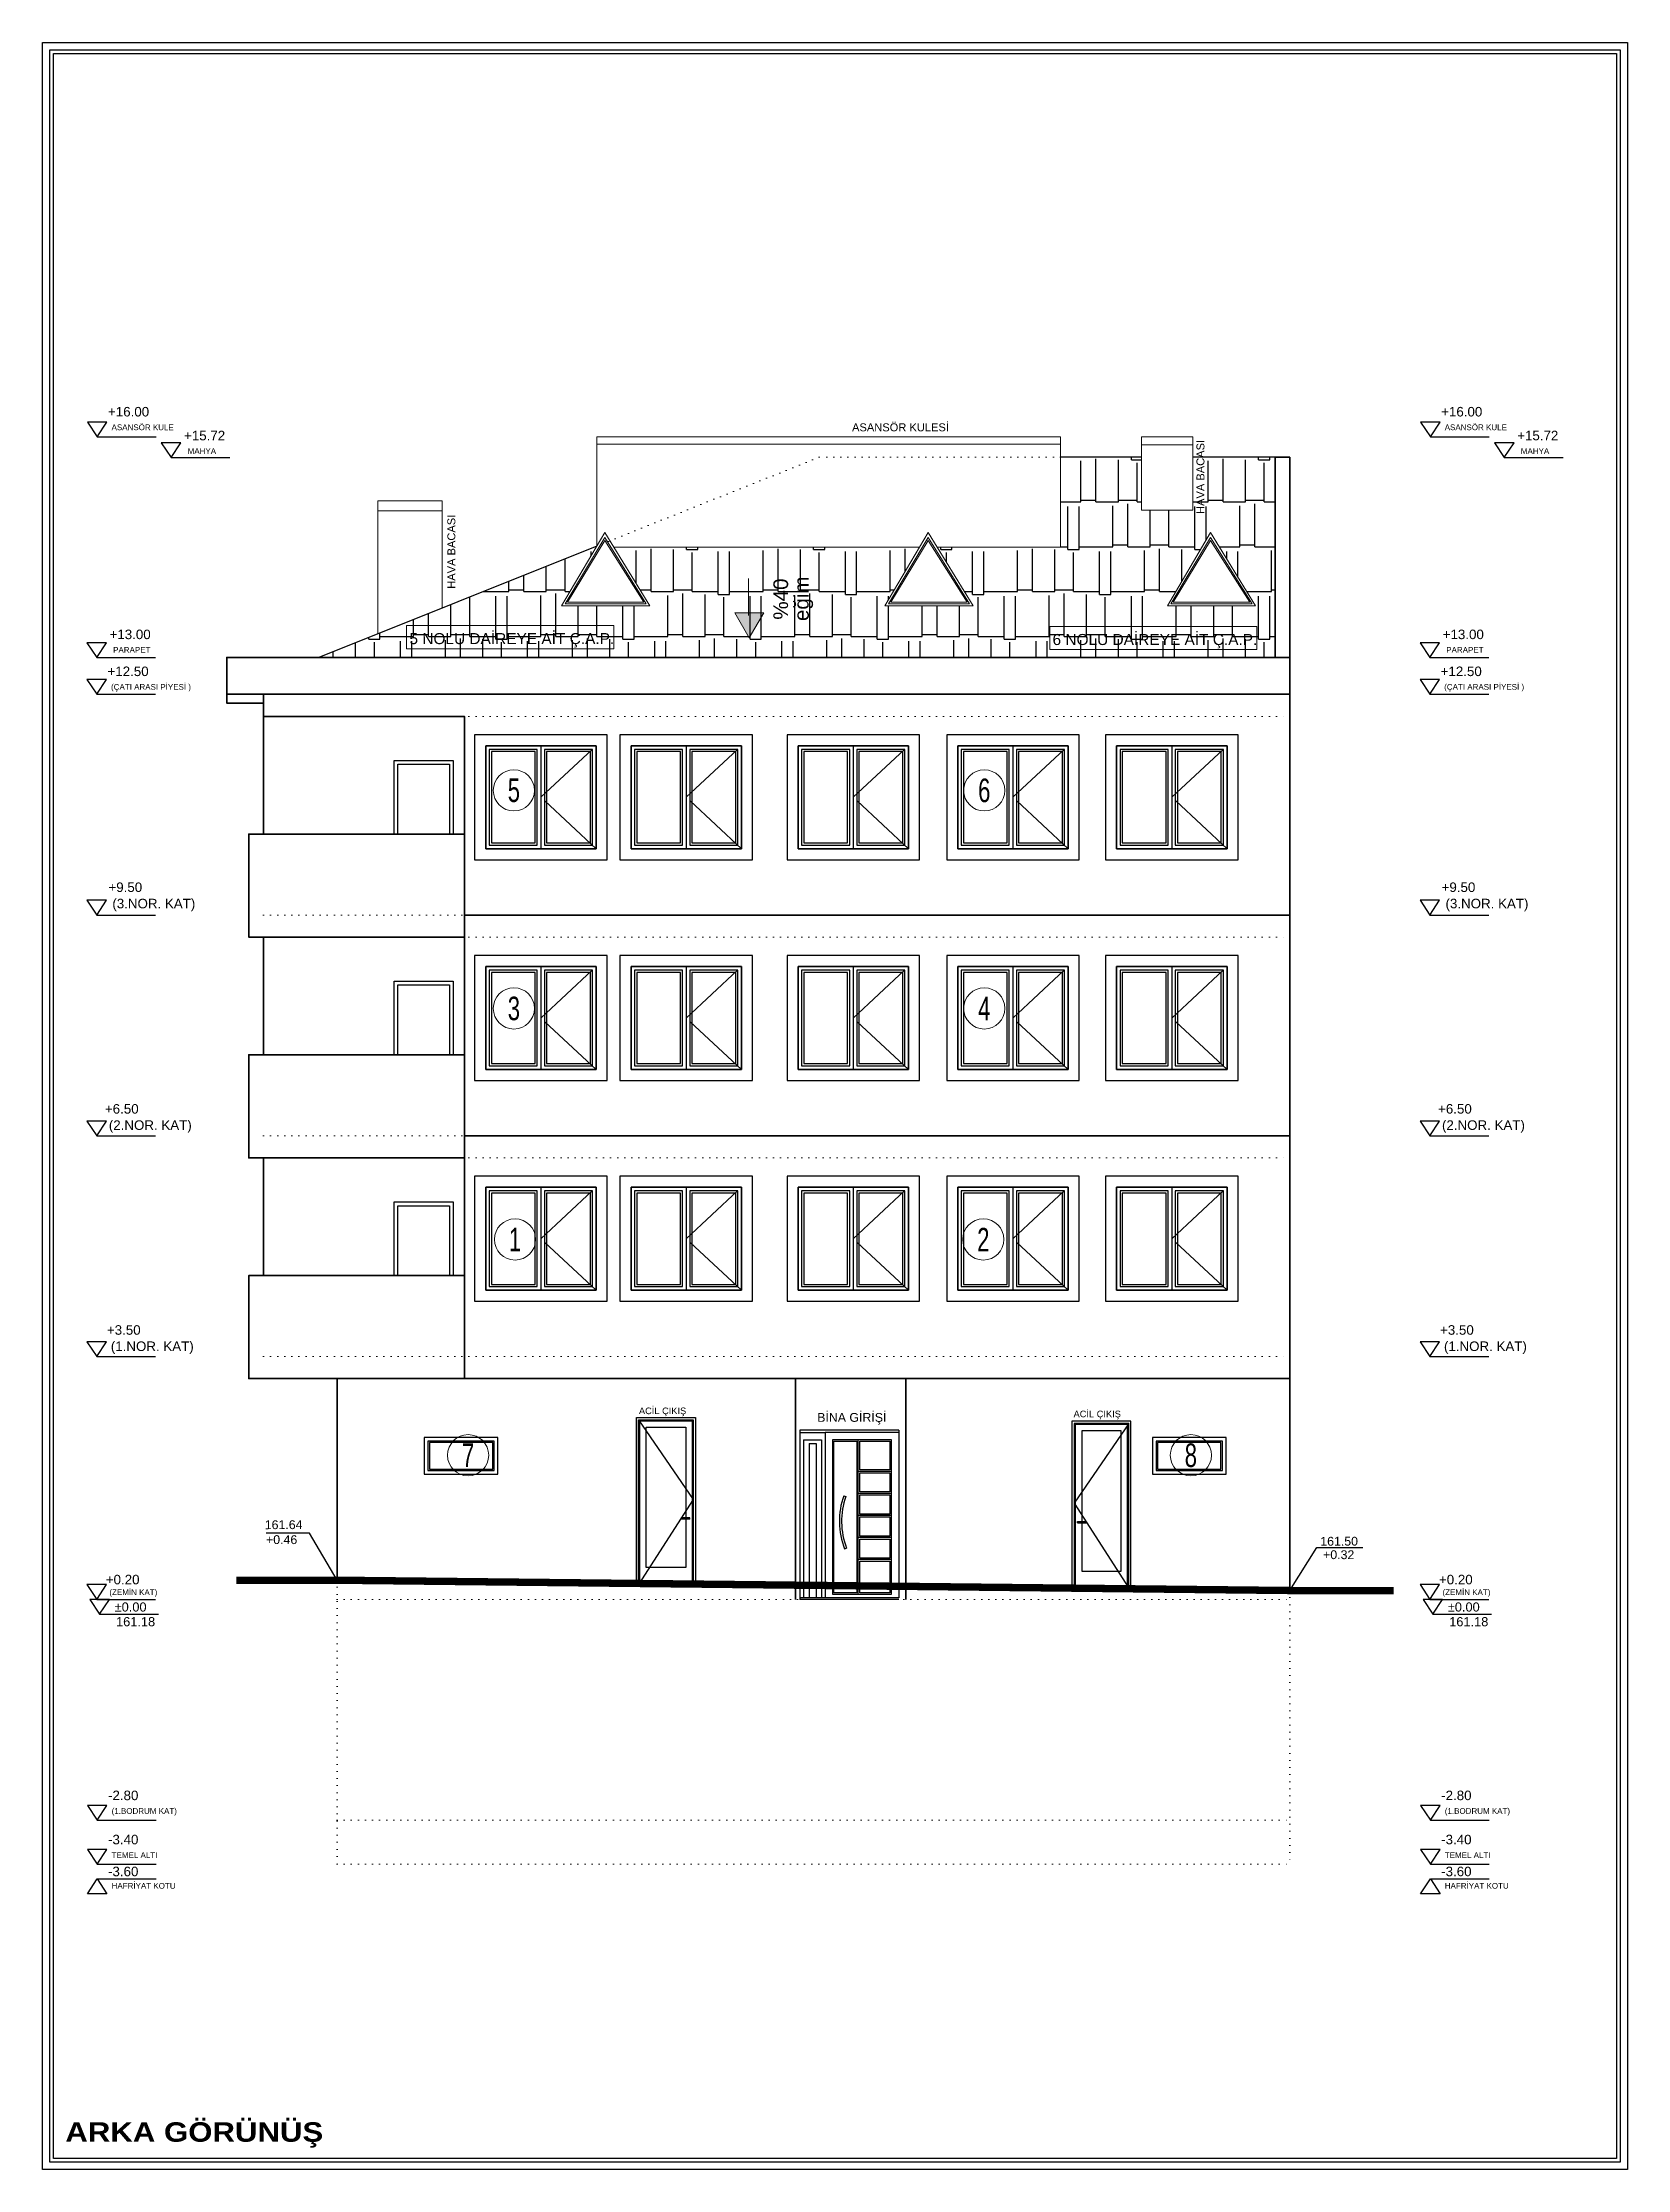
# Model space of a CAD drawing. Extents: x 386248 to 427517, y 4539405 to 4542296.
# Drawn here: x 412078 to 414232, y 4539405 to 4542296 of the extents above; entities that cross this region are included whole.
import ezdxf
from ezdxf.enums import TextEntityAlignment as Align

# ---------------------------------------------------------------- set-up
doc = ezdxf.new("R2010")
doc.units = 0
for name, pattern in [('DOT2', [3.175, 0, -3.175]), ('DUZ', [0]), ('HIDDEN', [9.525, 6.35, -3.175])]:
    doc.linetypes.add(name, pattern=pattern)
for name, color, linetype, lineweight in [('color8', 8, 'Continuous', 15), ('DUVAR', 4, 'Continuous', 35), ('GÖRÜNÜŞ', 9, 'Continuous', 30), ('GÖRÜNÜŞLER', 43, 'Continuous', 30), ('ince', 203, 'DUZ', 20), ('kapı', 233, 'Continuous', 25), ('KOTLAR', 63, 'Continuous', 30), ('KP', 1, 'Continuous', 30), ('MERDIVEN', 161, 'Continuous', 15), ('MIMARI', 2, 'Continuous', 20), ('SOKAK_ADI', 3, 'Continuous', 0), ('tarama2', 8, 'Continuous', 25), ('TEFRİŞ', 103, 'Continuous', 18), ('YAZI', 7, 'Continuous', 25), ('YAZILAR', 1, 'Continuous', 30), ('ÇATI', 42, 'Continuous', 30)]:
    doc.layers.add(name, color=color, linetype=linetype, lineweight=lineweight)
for name, color, linetype in [('DIM', 7, 'Continuous'), ('DVAR', 24, 'Continuous'), ('kapi-yazi', 140, 'Continuous'), ('pencere', 7, 'Continuous')]:
    doc.layers.add(name, color=color, linetype=linetype)
doc.styles.add('RomanSTA', font='')
doc.styles.get("Standard").update_dxf_attribs({"font": 'arial.ttf'})
doc.styles.add('UNIV', font='', dxfattribs={"width": 0.7})
doc.styles.get('RomanSTA').set_extended_font_data('Arial')
doc.styles.get('UNIV').set_extended_font_data('Comic Sans MS')

msp = doc.modelspace()

# ---------------------------------------------------------------- texts
at = {"layer": 'GÖRÜNÜŞ', "lineweight": 20}
for s, rotation, p in [('ASANSÖR KULESİ', 359.999996, (413178.34, 4541767.362)), ('HAVA BACASI', 89.999996, (413657.128, 4541655.037)), ('HAVA BACASI', 89.999996, (412639.258, 4541553.411))]:
    msp.add_text(s, height=10.8, rotation=rotation, dxfattribs=at).set_placement(p)
at = {"layer": 'kapi-yazi'}
for p in [(412920.869, 4540436.172), (413511.455, 4540431.964)]:
    msp.add_text('ACİL ÇIKIŞ', height=9, rotation=0.000003, dxfattribs=at).set_placement(p, align=Align.MIDDLE_CENTER)
at = {"layer": 'KOTLAR', "color": 1, "linetype": 'Continuous'}
for s, rotation, p in [('161.64', 0.166766, (412380.369, 4540275.372)), ('+0.46', 359.833234, (412382.062, 4540255.239)), ('161.50', 0.166766, (413814.555, 4540252.901)), ('+0.32', 359.833234, (413818.369, 4540234.758))]:
    msp.add_text(s, height=12, rotation=rotation, dxfattribs=at).set_placement(p)
at = {"layer": 'MIMARI'}
for s, p in [('5 NOLU DAİREYE AİT Ç.A.P.', (412716.051, 4541478.154)), ('6 NOLU DAİREYE AİT Ç.A.P.', (413589.909, 4541476.918))]:
    msp.add_text(s, height=15, dxfattribs=at).set_placement(p, align=Align.CENTER)
at = {"layer": 'YAZI', "color": 0}
msp.add_text('BİNA GİRİŞİ', height=12, dxfattribs=at).set_placement((413178.024, 4540421.264), align=Align.CENTER)
at = {"layer": 'YAZILAR', "color": 0, "insert": (412109.351, 4539469.362), "char_height": 26.47628, "width": 2523.05289, "attachment_point": 1, "style": 'RomanSTA'}
msp.add_mtext('{\\fArial Black|b0|i0|c162|p34;ARKA GÖRÜNÜŞ}', dxfattribs=at)

# ---------------------------------------------------------------- blocks, each defined once
blk = doc.blocks.new('Door-Sight 04')
for p, q in [((20, 220), (100, 220)), ((20, -7), (20, 220)), ((22.9, 217.1), (97.1, 217.1)), ((22.9, -7), (22.9, 217.1)), ((24.4, 215.6), (95.6, 215.6)), ((24.4, -7), (24.4, 215.6)), ((33.2, 206.8), (86.8, 206.8)), ((33.2, 16.5), (33.2, 206.8)), ((86.8, 206.8), (86.8, 84)), ((95.6, 215.6), (95.6, -7)), ((97.1, 217.1), (97.1, -7)), ((100, 220), (100, -7)), ((92.3, 84), (80.8, 84)), ((80.8, 82), (80.8, 84)), ((92.3, 82), (80.8, 82)), ((86.8, 82), (86.8, 16.5)), ((92.3, 82), (92.3, 84)), ((86.8, 16.5), (33.2, 16.5)), ((100, -7), (20, -7))]:
    blk.add_line(p, q)
at = {"color": 8}
for p, q in [((22.9, 217.1), (97.1, 108.5)), ((97.1, 108.5), (22.9, -7))]:
    blk.add_line(p, q, dxfattribs=at)
blk = doc.blocks.new('8012SSSS')
at = {"layer": 'KP'}
for p, q in [((473388.2, 4440185.9), (473254, 4440185.9)), ((473254, 4440185.9), (473254, 4439955.9)), ((473254, 4440182.9), (473288.2, 4440182.9)), ((473259, 4440172.9), (473259, 4439957.9)), ((473259, 4440172.9), (473283.2, 4440172.9)), ((473266.4, 4440167.9), (473266.4, 4439957.9)), ((473266.4, 4440167.9), (473275.8, 4440167.9)), ((473275.8, 4440167.9), (473275.8, 4439957.9)), ((473283.2, 4440172.9), (473283.2, 4439957.9)), ((473388.2, 4440182.9), (473288.2, 4440182.9)), ((473288.2, 4440182.9), (473288.2, 4439957.9)), ((473333.2, 4439962.9), (473333.2, 4440172.9)), ((473388.2, 4440185.9), (473388.2, 4439957.9)), ((473378.2, 4440129.9), (473333.2, 4440129.9)), ((473313.4, 4440096.8), (473316.3, 4440095.8)), ((473378.2, 4440099.9), (473333.2, 4440099.9)), ((473378.2, 4440069.9), (473333.2, 4440069.9)), ((473314.5, 4440024.5), (473317.3, 4440025.6)), ((473378.2, 4440039.9), (473333.2, 4440039.9)), ((473378.2, 4440009.9), (473333.2, 4440009.9)), ((473388.2, 4439957.9), (473254, 4439957.9)), ((473388.2, 4439955.9), (473254, 4439955.9))]:
    blk.add_line(p, q, dxfattribs=at)
for points in [[(473378.2, 4440172.9), (473298.2, 4440172.9), (473298.2, 4439962.9), (473378.2, 4439962.9)], [(473300.2, 4440170.9), (473331.2, 4440170.9), (473331.2, 4439964.9), (473300.2, 4439964.9)], [(473335.2, 4440170.9), (473376.2, 4440170.9), (473376.2, 4440131.9), (473335.2, 4440131.9)], [(473335.2, 4440127.9), (473376.2, 4440127.9), (473376.2, 4440101.9), (473335.2, 4440101.9)], [(473335.2, 4440097.9), (473376.2, 4440097.9), (473376.2, 4440071.9), (473335.2, 4440071.9)], [(473335.2, 4440067.9), (473376.2, 4440067.9), (473376.2, 4440041.9), (473335.2, 4440041.9)], [(473335.2, 4440037.9), (473376.2, 4440037.9), (473376.2, 4440011.9), (473335.2, 4440011.9)], [(473335.2, 4440007.9), (473376.2, 4440007.9), (473376.2, 4439964.9), (473335.2, 4439964.9)]]:
    blk.add_lwpolyline(points, close=True, dxfattribs=at)
for radius in [103.6, 100.6]:
    blk.add_arc((473411.1, 4440062), radius, 160.4058, 201.2324, dxfattribs=at)
blk = doc.blocks.new('G$C086A00F8')
blk.add_line((18.9, 80.4), (18.9, 30.3))
blk.add_lwpolyline([(39.4, 34.1), (19.7, 0), (0, 34)], close=True)
for points in [[(19.7, 0), (39.4, 34.1), (0, 34)], [(39.4, 34.1), (0, 34), (19.7, 0), (39.4, 34.1)], [(0, 34), (19.7, 0), (39.4, 34.1), (0, 34)]]:
    blk.add_solid(points)
for s, p in [('%40', (72.5, 24.7)), ('eğim', (100.6, 22.8))]:
    blk.add_text(s, height=20, rotation=90).set_placement(p)
blk = doc.blocks.new('AKS-NO')
blk.add_circle((0, 0), 35)
at = {"color": 7, "style": 'UNIV', "width": 0.7}
blk.add_attdef('AKS-NO', text='', height=40, dxfattribs=at).set_placement((0, 0), align=Align.MIDDLE)
blk = doc.blocks.new('KOT KE')
at = {"layer": 'GÖRÜNÜŞLER'}
for p, q in [((447067, 4403103.2), (447080.3, 4403083.2)), ((447093.6, 4403103.2), (447067, 4403103.2)), ((447080.3, 4403083.2), (447093.6, 4403103.2)), ((447080.3, 4403083.2), (447160.3, 4403083.2))]:
    blk.add_line(p, q, dxfattribs=at)
blk = doc.blocks.new('KOKKK')
at = {"layer": 'GÖRÜNÜŞLER'}
for p in [(-48634.8, 135792.5), (-48534.4, 135764.2), (-48635.5, 135492.5), (-48635.5, 135442.5), (-48635.5, 135142.5), (-48635.5, 134842.5), (-48635.5, 134542.5), (-48635.5, 134212.5), (-48631.5, 134192.5), (-48634.8, 133912.5), (-48634.8, 133852.5)]:
    blk.add_blockref('KOT KE', p, dxfattribs=at)
at = {"layer": 'GÖRÜNÜŞLER', "xscale": -1, "rotation": 180}
blk.add_blockref('KOT KE', (-48634.8, 8939998.9), dxfattribs=at)
at = {"layer": 'KOTLAR', "color": 1, "linetype": 'Continuous'}
for s, height, p in [('+16.00', 12.96, (398460.2, 4538903.2)), ('ASANSÖR KULE', 7.776, (398465, 4538884.6)), ('+15.72', 12.96, (398563.5, 4538870.8)), ('MAHYA', 7.78, (398568.4, 4538852.3)), ('+13.00', 12.96, (398462.3, 4538600.6)), ('PARAPET', 7.78, (398467.1, 4538582.1)), ('+12.50', 12.96, (398459.5, 4538550.4)), ('(ÇATI ARASI PİYESİ )', 7.776, (398464.3, 4538531.8)), ('+9.50', 12.96, (398460.8, 4538257)), ('(3.NOR. KAT)', 12.96, (398466.1, 4538234.8)), ('+6.50', 12.96, (398456, 4537955.8)), ('(2.NOR. KAT)', 12.96, (398461.3, 4537933.7)), ('+3.50', 12.96, (398458.7, 4537655.3)), ('(1.NOR. KAT)', 12.96, (398464, 4537633.2)), ('+0.20', 12.96, (398457.2, 4537316.1)), ('(ZEMİN KAT)', 7.776, (398462, 4537301.5)), ('-2.80', 12.96, (398460.2, 4537022.8)), ('(1.BODRUM KAT)', 7.776, (398465.1, 4537004.2)), ('-3.40', 12.96, (398460.2, 4536962.8)), ('TEMEL ALTI', 7.78, (398465.1, 4536944.2)), ('-3.60', 12.96, (398460.2, 4536919.4)), ('HAFRİYAT KOTU', 7.776, (398465.1, 4536902.5))]:
    blk.add_text(s, height=height, rotation=360, dxfattribs=at).set_placement(p)
at = {"layer": 'YAZI', "color": 20, "linetype": 'Continuous'}
for s, p in [('%%p0.00', (398469.2, 4537279.1)), ('161.18', (398471.1, 4537259.1))]:
    blk.add_text(s, height=12.44, dxfattribs=at).set_placement(p)

# ---------------------------------------------------------------- hatches: boundary and pattern name
at = {"layer": 'tarama2'}
h = msp.add_hatch(dxfattribs=at)
h.set_pattern_fill('AR-RSHKE', color=16, scale=0.2, angle=360)
h.set_pattern_definition([(360, (10856.12, -31.57), (129.54, 60.96), [30.48, -25.4, 35.56, -15.24, 45.72, -20.32]), (360, (10886.6, -29.03), (129.54, 60.96), [25.4, -96.52, 20.32, -30.48]), (360, (10947.56, -35.38), (129.54, 60.96), [15.24, -157.48]), (90, (10856.12, -31.568), (-43.18, 60.96), [58.42, -185.42]), (90, (10886.6, -31.568), (-43.18, 60.96), [57.15, -186.69]), (90, (10912, -31.568), (-43.18, 60.96), [53.34, -190.5]), (90, (10947.56, -35.378), (-43.18, 60.96), [58.42, -185.42]), (90, (10962.8, -35.378), (-43.18, 60.96), [58.42, -185.42]), (90, (11008.52, -31.568), (-43.18, 60.96), [55.88, -187.96])])
h.paths.add_polyline_path([(413461.526, 4541732.014), (413461.526, 4541610.014), (413293.948, 4541610.014), (413342.933, 4541530.014), (413222.933, 4541530.014), (413270.024, 4541610.014), (412854.618, 4541610.014), (412903.604, 4541530.014), (412783.604, 4541530.014), (412831.326, 4541611.087), (412621.526, 4541527.167), (412534.068, 4541492.184), (412453.644, 4541460.014), (413753.139, 4541460.014), (413753.139, 4541732.014), (413641.526, 4541732.014), (413641.526, 4541660.014), (413571.526, 4541660.014), (413571.526, 4541732.014)])
h.paths.add_polyline_path([(413606.74, 4541530.014), (413665.557, 4541629.934), (413726.74, 4541530.014)], flags=16)
h.paths.add_polyline_path([(413611.594, 4541533.014), (413665.557, 4541623.226), (413721.886, 4541533.014)], flags=0)
h.paths.add_polyline_path([(413614.83, 4541535.014), (413665.557, 4541618.754), (413718.65, 4541535.014)], flags=0)

# ---------------------------------------------------------------- linework, layer by layer
at = {"layer": 'color8'}
for p, q in [((412842.42, 4541629.934), (412783.604, 4541530.014)), ((412842.42, 4541623.226), (412788.458, 4541533.014)), ((412842.42, 4541629.934), (412903.604, 4541530.014)), ((412842.42, 4541623.226), (412898.75, 4541533.014)), ((413281.75, 4541629.934), (413222.933, 4541530.014)), ((413281.75, 4541623.226), (413227.788, 4541533.014)), ((413281.75, 4541629.934), (413342.933, 4541530.014)), ((413281.75, 4541623.226), (413338.079, 4541533.014)), ((413665.557, 4541629.934), (413606.74, 4541530.014)), ((413665.557, 4541623.226), (413611.594, 4541533.014)), ((413665.557, 4541629.934), (413726.74, 4541530.014)), ((413665.557, 4541623.226), (413721.886, 4541533.014)), ((412842.42, 4541618.754), (412791.694, 4541535.014)), ((412842.42, 4541618.754), (412895.514, 4541535.014)), ((413281.75, 4541618.754), (413231.024, 4541535.014)), ((413281.75, 4541618.754), (413334.843, 4541535.014)), ((413665.557, 4541618.754), (413614.83, 4541535.014)), ((413665.557, 4541618.754), (413718.65, 4541535.014)), ((412895.514, 4541535.014), (412791.694, 4541535.014)), ((413334.843, 4541535.014), (413231.024, 4541535.014)), ((413718.65, 4541535.014), (413614.83, 4541535.014)), ((412903.604, 4541530.014), (412783.604, 4541530.014)), ((412898.75, 4541533.014), (412788.458, 4541533.014)), ((413342.933, 4541530.014), (413222.933, 4541530.014)), ((413338.079, 4541533.014), (413227.788, 4541533.014)), ((413726.74, 4541530.014), (413606.74, 4541530.014)), ((413721.886, 4541533.014), (413611.594, 4541533.014))]:
    msp.add_line(p, q, dxfattribs=at)
at = {"layer": 'DUVAR'}
for p, q in [((413773.139, 4541732.014), (413753.139, 4541732.014)), ((413753.139, 4541732.014), (413753.139, 4541460.014)), ((413773.139, 4541410.014), (413773.139, 4541732.014)), ((412378.644, 4541410.014), (413773.139, 4541410.014)), ((412378.644, 4541410.014), (412378.644, 4541220.014)), ((413773.139, 4541410.014), (413773.139, 4541110.014)), ((412651.526, 4541110.014), (413773.139, 4541110.014)), ((413773.139, 4541110.014), (413773.139, 4540810.014)), ((412378.644, 4541080.014), (412378.644, 4540920.014)), ((412651.526, 4540810.014), (413773.139, 4540810.014)), ((413773.139, 4540810.014), (413773.139, 4540510.014)), ((412378.644, 4540780.014), (412378.644, 4540620.014)), ((413773.139, 4540510.014), (413773.139, 4540192.014)), ((412378.644, 4540480.014), (413773.139, 4540480.014)), ((412478.644, 4540480.014), (412478.644, 4540206.014)), ((413101.526, 4540180.014), (413101.526, 4540480.014)), ((413251.526, 4540180.014), (413251.526, 4540480.014))]:
    msp.add_line(p, q, dxfattribs=at)
for points in [[(413773.139, 4541410.014), (413773.139, 4541460.014), (412328.644, 4541460.014), (412328.644, 4541410.014)], [(412378.644, 4541410.014), (412328.644, 4541410.014), (412328.644, 4541398.014), (412378.644, 4541398.014)], [(412378.644, 4541380.014), (412651.526, 4541380.014), (412651.526, 4541220.014)], [(412651.526, 4541080.014), (412651.526, 4541220.014), (412358.644, 4541220.014), (412358.644, 4541080.014), (412378.644, 4541080.014)], [(412378.644, 4541080.014), (412651.526, 4541080.014), (412651.526, 4540920.014)], [(412651.526, 4540780.014), (412651.526, 4540920.014), (412358.644, 4540920.014), (412358.644, 4540780.014), (412378.644, 4540780.014)], [(412378.644, 4540780.014), (412651.526, 4540780.014), (412651.526, 4540620.014)], [(412651.526, 4540480.014), (412651.526, 4540620.014), (412358.644, 4540620.014), (412358.644, 4540480.014), (412378.644, 4540480.014)]]:
    msp.add_lwpolyline(points, dxfattribs=at)
at = {"layer": 'DVAR'}
for points in [[(412845.505, 4541355.014), (412665.52, 4541355.014), (412665.52, 4541185.014), (412845.505, 4541185.014)], [(412830.505, 4541340.014), (412680.52, 4541340.014), (412680.52, 4541200.014), (412830.505, 4541200.014)], [(413043.005, 4541355.014), (412863.02, 4541355.014), (412863.02, 4541185.014), (413043.005, 4541185.014)], [(413028.005, 4541340.014), (412878.02, 4541340.014), (412878.02, 4541200.014), (413028.005, 4541200.014)], [(413270.005, 4541355.014), (413090.02, 4541355.014), (413090.02, 4541185.014), (413270.005, 4541185.014)], [(413255.005, 4541340.014), (413105.02, 4541340.014), (413105.02, 4541200.014), (413255.005, 4541200.014)], [(413486.896, 4541355.014), (413306.911, 4541355.014), (413306.911, 4541185.014), (413486.896, 4541185.014)], [(413471.896, 4541340.014), (413321.911, 4541340.014), (413321.911, 4541200.014), (413471.896, 4541200.014)], [(413702.805, 4541355.014), (413522.82, 4541355.014), (413522.82, 4541185.014), (413702.805, 4541185.014)], [(413687.805, 4541340.014), (413537.82, 4541340.014), (413537.82, 4541200.014), (413687.805, 4541200.014)], [(412845.505, 4541055.014), (412665.52, 4541055.014), (412665.52, 4540885.014), (412845.505, 4540885.014)], [(413043.005, 4541055.014), (412863.02, 4541055.014), (412863.02, 4540885.014), (413043.005, 4540885.014)], [(413270.005, 4541055.014), (413090.02, 4541055.014), (413090.02, 4540885.014), (413270.005, 4540885.014)], [(413486.896, 4541055.014), (413306.911, 4541055.014), (413306.911, 4540885.014), (413486.896, 4540885.014)], [(413702.805, 4541055.014), (413522.82, 4541055.014), (413522.82, 4540885.014), (413702.805, 4540885.014)], [(412830.505, 4541040.014), (412680.52, 4541040.014), (412680.52, 4540900.014), (412830.505, 4540900.014)], [(413028.005, 4541040.014), (412878.02, 4541040.014), (412878.02, 4540900.014), (413028.005, 4540900.014)], [(413255.005, 4541040.014), (413105.02, 4541040.014), (413105.02, 4540900.014), (413255.005, 4540900.014)], [(413471.896, 4541040.014), (413321.911, 4541040.014), (413321.911, 4540900.014), (413471.896, 4540900.014)], [(413687.805, 4541040.014), (413537.82, 4541040.014), (413537.82, 4540900.014), (413687.805, 4540900.014)], [(412845.505, 4540755.014), (412665.52, 4540755.014), (412665.52, 4540585.014), (412845.505, 4540585.014)], [(413043.005, 4540755.014), (412863.02, 4540755.014), (412863.02, 4540585.014), (413043.005, 4540585.014)], [(413270.005, 4540755.014), (413090.02, 4540755.014), (413090.02, 4540585.014), (413270.005, 4540585.014)], [(413486.896, 4540755.014), (413306.911, 4540755.014), (413306.911, 4540585.014), (413486.896, 4540585.014)], [(413702.805, 4540755.014), (413522.82, 4540755.014), (413522.82, 4540585.014), (413702.805, 4540585.014)], [(412830.505, 4540740.014), (412680.52, 4540740.014), (412680.52, 4540600.014), (412830.505, 4540600.014)], [(413028.005, 4540740.014), (412878.02, 4540740.014), (412878.02, 4540600.014), (413028.005, 4540600.014)], [(413255.005, 4540740.014), (413105.02, 4540740.014), (413105.02, 4540600.014), (413255.005, 4540600.014)], [(413471.896, 4540740.014), (413321.911, 4540740.014), (413321.911, 4540600.014), (413471.896, 4540600.014)], [(413687.805, 4540740.014), (413537.82, 4540740.014), (413537.82, 4540600.014), (413687.805, 4540600.014)]]:
    msp.add_lwpolyline(points, close=True, dxfattribs=at)
at = {"layer": 'ince'}
for p, q in [((412831.526, 4541760.014), (413461.526, 4541760.014)), ((412831.526, 4541760.014), (412831.526, 4541611.167)), ((412831.526, 4541750.014), (413461.526, 4541750.014)), ((413461.526, 4541610.014), (413461.526, 4541760.014)), ((413270.024, 4541610.014), (412854.618, 4541610.014)), ((413461.526, 4541610.014), (413293.948, 4541610.014))]:
    msp.add_line(p, q, dxfattribs=at)
at = {"layer": 'ince', "linetype": 'DOT2', "ltscale": 3}
for p, q in [((412378.644, 4541410.014), (413773.139, 4541410.014)), ((412378.644, 4541410.014), (413773.139, 4541410.014)), ((412378.644, 4541410.014), (413773.139, 4541410.014)), ((412378.644, 4541380.014), (413773.139, 4541380.014)), ((412378.644, 4541110.014), (413773.139, 4541110.014)), ((412378.644, 4541080.014), (413773.139, 4541080.014)), ((412378.644, 4540810.014), (413773.139, 4540810.014)), ((412378.644, 4540780.014), (413773.139, 4540780.014)), ((412378.644, 4540510.014), (413773.139, 4540510.014)), ((412478.644, 4540206.014), (412478.644, 4539820.014)), ((412478.644, 4540180.014), (413773.139, 4540180.014)), ((413773.139, 4540192.014), (413773.139, 4539820.014)), ((412478.644, 4539880.014), (413773.139, 4539880.014)), ((412478.644, 4539820.014), (413773.139, 4539820.014))]:
    msp.add_line(p, q, dxfattribs=at)
at = {"layer": 'ince'}
for points in [[(413571.526, 4541760.014), (413641.526, 4541760.014), (413641.526, 4541660.014), (413571.526, 4541660.014)], [(413571.526, 4541760.014), (413641.526, 4541760.014), (413641.526, 4541749.171), (413571.526, 4541749.171)], [(412534.068, 4541673.079), (412621.526, 4541673.079), (412621.526, 4541659.4), (412534.068, 4541659.4)]]:
    msp.add_lwpolyline(points, close=True, dxfattribs=at)
at = {"layer": 'ince', "color": 251, "linetype": 'DOT2', "ltscale": 3}
msp.add_lwpolyline([(413461.526, 4541732.014), (413133.644, 4541732.014), (412831.526, 4541611.426)], dxfattribs=at)
at = {"layer": 'ince'}
msp.add_lwpolyline([(412534.068, 4541492.184), (412534.068, 4541673.079), (412621.526, 4541673.079), (412621.526, 4541527.167)], dxfattribs=at)
at = {"layer": 'kapı'}
for points in [[(412556.346, 4541220.014), (412556.346, 4541320.014), (412636.346, 4541320.014), (412636.346, 4541220.014)], [(412561.346, 4541220.014), (412561.346, 4541315.014), (412631.346, 4541315.014), (412631.346, 4541220.014)], [(412556.346, 4540920.014), (412556.346, 4541020.014), (412636.346, 4541020.014), (412636.346, 4540920.014)], [(412561.346, 4540920.014), (412561.346, 4541015.014), (412631.346, 4541015.014), (412631.346, 4540920.014)], [(412556.346, 4540620.014), (412556.346, 4540720.014), (412636.346, 4540720.014), (412636.346, 4540620.014)], [(412561.346, 4540620.014), (412561.346, 4540715.014), (412631.346, 4540715.014), (412631.346, 4540620.014)]]:
    msp.add_lwpolyline(points, dxfattribs=at)
for points in [[(412697.087, 4540400.014), (412597.087, 4540400.014), (412597.087, 4540350.014), (412697.087, 4540350.014)], [(412692.087, 4540395.014), (412602.087, 4540395.014), (412602.087, 4540355.014), (412692.087, 4540355.014)], [(412690.087, 4540393.014), (412604.087, 4540393.014), (412604.087, 4540357.014), (412690.087, 4540357.014)], [(413686.467, 4540400.014), (413586.467, 4540400.014), (413586.467, 4540350.014), (413686.467, 4540350.014)], [(413681.467, 4540395.014), (413591.467, 4540395.014), (413591.467, 4540355.014), (413681.467, 4540355.014)], [(413679.467, 4540393.014), (413593.467, 4540393.014), (413593.467, 4540357.014), (413679.467, 4540357.014)]]:
    msp.add_lwpolyline(points, close=True, dxfattribs=at)
at = {"layer": 'MIMARI'}
for points in [[(412573.03, 4541503.366), (412854.534, 4541503.366), (412854.534, 4541471.867), (412573.03, 4541471.867)], [(413446.888, 4541502.13), (413728.392, 4541502.13), (413728.392, 4541470.631), (413446.888, 4541470.631)]]:
    msp.add_lwpolyline(points, close=True, dxfattribs=at)
at = {"layer": 'pencere', "color": 7}
for p, q in [((412680.505, 4541340.014), (412680.52, 4541340.014)), ((412680.505, 4541200.014), (412680.505, 4541340.014)), ((412680.52, 4541340.014), (412680.52, 4541200.014)), ((412680.52, 4541340.014), (412755.446, 4541340.014)), ((412685.348, 4541335.014), (412685.351, 4541335.014)), ((412685.348, 4541335.014), (412685.348, 4541205.014)), ((412685.351, 4541335.014), (412685.351, 4541205.014)), ((412750.617, 4541335.014), (412685.351, 4541335.014)), ((412688.248, 4541332.014), (412688.253, 4541332.014)), ((412688.248, 4541332.014), (412688.248, 4541208.014)), ((412688.253, 4541332.014), (412688.253, 4541208.014)), ((412747.723, 4541332.014), (412688.253, 4541332.014)), ((412747.723, 4541208.014), (412747.723, 4541332.014)), ((412750.617, 4541205.014), (412750.617, 4541335.014)), ((412755.446, 4541340.014), (412755.446, 4541200.014)), ((412755.446, 4541340.014), (412830.505, 4541340.014)), ((412760.274, 4541335.014), (412760.277, 4541335.014)), ((412760.274, 4541335.014), (412760.274, 4541205.014)), ((412760.277, 4541335.014), (412760.277, 4541205.014)), ((412825.692, 4541335.014), (412760.277, 4541335.014)), ((412763.174, 4541332.014), (412763.178, 4541332.014)), ((412763.174, 4541332.014), (412763.174, 4541208.014)), ((412763.178, 4541332.014), (412763.178, 4541208.014)), ((412822.797, 4541332.014), (412763.178, 4541332.014)), ((412822.797, 4541208.014), (412822.797, 4541332.014)), ((412825.692, 4541205.014), (412825.692, 4541335.014)), ((412830.505, 4541340.014), (412830.505, 4541200.014)), ((412878.005, 4541340.014), (412878.02, 4541340.014)), ((412878.005, 4541200.014), (412878.005, 4541340.014)), ((412878.02, 4541340.014), (412878.02, 4541200.014)), ((412878.02, 4541340.014), (412952.946, 4541340.014)), ((412882.848, 4541335.014), (412882.851, 4541335.014)), ((412882.848, 4541335.014), (412882.848, 4541205.014)), ((412882.851, 4541335.014), (412882.851, 4541205.014)), ((412948.117, 4541335.014), (412882.851, 4541335.014)), ((412885.748, 4541332.014), (412885.753, 4541332.014)), ((412885.748, 4541332.014), (412885.748, 4541208.014)), ((412885.753, 4541332.014), (412885.753, 4541208.014)), ((412945.223, 4541332.014), (412885.753, 4541332.014)), ((412945.223, 4541208.014), (412945.223, 4541332.014)), ((412948.117, 4541205.014), (412948.117, 4541335.014)), ((412952.946, 4541340.014), (412952.946, 4541200.014)), ((412952.946, 4541340.014), (413028.005, 4541340.014)), ((412957.774, 4541335.014), (412957.777, 4541335.014)), ((412957.774, 4541335.014), (412957.774, 4541205.014)), ((412957.777, 4541335.014), (412957.777, 4541205.014)), ((413023.192, 4541335.014), (412957.777, 4541335.014)), ((412960.674, 4541332.014), (412960.678, 4541332.014)), ((412960.674, 4541332.014), (412960.674, 4541208.014)), ((412960.678, 4541332.014), (412960.678, 4541208.014)), ((413020.297, 4541332.014), (412960.678, 4541332.014)), ((413020.297, 4541208.014), (413020.297, 4541332.014)), ((413023.192, 4541205.014), (413023.192, 4541335.014)), ((413028.005, 4541340.014), (413028.005, 4541200.014)), ((413105.005, 4541340.014), (413105.02, 4541340.014)), ((413105.005, 4541200.014), (413105.005, 4541340.014)), ((413105.02, 4541340.014), (413105.02, 4541200.014)), ((413105.02, 4541340.014), (413179.946, 4541340.014)), ((413109.848, 4541335.014), (413109.851, 4541335.014)), ((413109.848, 4541335.014), (413109.848, 4541205.014)), ((413109.851, 4541335.014), (413109.851, 4541205.014)), ((413175.117, 4541335.014), (413109.851, 4541335.014)), ((413112.748, 4541332.014), (413112.753, 4541332.014)), ((413112.748, 4541332.014), (413112.748, 4541208.014)), ((413112.753, 4541332.014), (413112.753, 4541208.014)), ((413172.223, 4541332.014), (413112.753, 4541332.014)), ((413172.223, 4541208.014), (413172.223, 4541332.014)), ((413175.117, 4541205.014), (413175.117, 4541335.014)), ((413179.946, 4541340.014), (413179.946, 4541200.014)), ((413179.946, 4541340.014), (413255.005, 4541340.014)), ((413184.774, 4541335.014), (413184.777, 4541335.014)), ((413184.774, 4541335.014), (413184.774, 4541205.014)), ((413184.777, 4541335.014), (413184.777, 4541205.014)), ((413250.192, 4541335.014), (413184.777, 4541335.014)), ((413187.674, 4541332.014), (413187.678, 4541332.014)), ((413187.674, 4541332.014), (413187.674, 4541208.014)), ((413187.678, 4541332.014), (413187.678, 4541208.014)), ((413247.297, 4541332.014), (413187.678, 4541332.014)), ((413247.297, 4541208.014), (413247.297, 4541332.014)), ((413250.192, 4541205.014), (413250.192, 4541335.014)), ((413255.005, 4541340.014), (413255.005, 4541200.014)), ((413321.896, 4541340.014), (413321.911, 4541340.014)), ((413321.896, 4541200.014), (413321.896, 4541340.014)), ((413321.911, 4541340.014), (413321.911, 4541200.014)), ((413321.911, 4541340.014), (413396.837, 4541340.014)), ((413326.739, 4541335.014), (413326.742, 4541335.014)), ((413326.739, 4541335.014), (413326.739, 4541205.014)), ((413326.742, 4541335.014), (413326.742, 4541205.014)), ((413392.008, 4541335.014), (413326.742, 4541335.014)), ((413329.639, 4541332.014), (413329.644, 4541332.014)), ((413329.639, 4541332.014), (413329.639, 4541208.014)), ((413329.644, 4541332.014), (413329.644, 4541208.014)), ((413389.114, 4541332.014), (413329.644, 4541332.014)), ((413389.114, 4541208.014), (413389.114, 4541332.014)), ((413392.008, 4541205.014), (413392.008, 4541335.014)), ((413396.837, 4541340.014), (413396.837, 4541200.014)), ((413396.837, 4541340.014), (413471.896, 4541340.014)), ((413401.665, 4541335.014), (413401.668, 4541335.014)), ((413401.665, 4541335.014), (413401.665, 4541205.014)), ((413401.668, 4541335.014), (413401.668, 4541205.014)), ((413467.083, 4541335.014), (413401.668, 4541335.014)), ((413404.565, 4541332.014), (413404.569, 4541332.014)), ((413404.565, 4541332.014), (413404.565, 4541208.014)), ((413404.569, 4541332.014), (413404.569, 4541208.014)), ((413464.188, 4541332.014), (413404.569, 4541332.014)), ((413464.188, 4541208.014), (413464.188, 4541332.014)), ((413467.083, 4541205.014), (413467.083, 4541335.014)), ((413471.896, 4541340.014), (413471.896, 4541200.014)), ((413537.805, 4541340.014), (413537.82, 4541340.014)), ((413537.805, 4541200.014), (413537.805, 4541340.014)), ((413537.82, 4541340.014), (413537.82, 4541200.014)), ((413537.82, 4541340.014), (413612.746, 4541340.014)), ((413542.648, 4541335.014), (413542.651, 4541335.014)), ((413542.648, 4541335.014), (413542.648, 4541205.014)), ((413542.651, 4541335.014), (413542.651, 4541205.014)), ((413607.917, 4541335.014), (413542.651, 4541335.014)), ((413545.548, 4541332.014), (413545.553, 4541332.014)), ((413545.548, 4541332.014), (413545.548, 4541208.014)), ((413545.553, 4541332.014), (413545.553, 4541208.014)), ((413605.023, 4541332.014), (413545.553, 4541332.014)), ((413605.023, 4541208.014), (413605.023, 4541332.014)), ((413607.917, 4541205.014), (413607.917, 4541335.014)), ((413612.746, 4541340.014), (413612.746, 4541200.014)), ((413612.746, 4541340.014), (413687.805, 4541340.014)), ((413617.574, 4541335.014), (413617.577, 4541335.014)), ((413617.574, 4541335.014), (413617.574, 4541205.014)), ((413617.577, 4541335.014), (413617.577, 4541205.014)), ((413682.992, 4541335.014), (413617.577, 4541335.014)), ((413620.474, 4541332.014), (413620.478, 4541332.014)), ((413620.474, 4541332.014), (413620.474, 4541208.014)), ((413620.478, 4541332.014), (413620.478, 4541208.014)), ((413680.098, 4541332.014), (413620.478, 4541332.014)), ((413680.098, 4541208.014), (413680.098, 4541332.014)), ((413682.992, 4541205.014), (413682.992, 4541335.014)), ((413687.805, 4541340.014), (413687.805, 4541200.014)), ((412680.52, 4541200.014), (412680.505, 4541200.014)), ((412755.446, 4541200.014), (412680.52, 4541200.014)), ((412685.351, 4541205.014), (412685.348, 4541205.014)), ((412685.351, 4541205.014), (412750.617, 4541205.014)), ((412688.253, 4541208.014), (412688.248, 4541208.014)), ((412688.253, 4541208.014), (412747.723, 4541208.014)), ((412830.505, 4541200.014), (412755.446, 4541200.014)), ((412760.277, 4541205.014), (412760.274, 4541205.014)), ((412760.277, 4541205.014), (412825.692, 4541205.014)), ((412763.178, 4541208.014), (412763.174, 4541208.014)), ((412763.178, 4541208.014), (412822.797, 4541208.014)), ((412878.02, 4541200.014), (412878.005, 4541200.014)), ((412952.946, 4541200.014), (412878.02, 4541200.014)), ((412882.851, 4541205.014), (412882.848, 4541205.014)), ((412882.851, 4541205.014), (412948.117, 4541205.014)), ((412885.753, 4541208.014), (412885.748, 4541208.014)), ((412885.753, 4541208.014), (412945.223, 4541208.014)), ((413028.005, 4541200.014), (412952.946, 4541200.014)), ((412957.777, 4541205.014), (412957.774, 4541205.014)), ((412957.777, 4541205.014), (413023.192, 4541205.014)), ((412960.678, 4541208.014), (412960.674, 4541208.014)), ((412960.678, 4541208.014), (413020.297, 4541208.014)), ((413105.02, 4541200.014), (413105.005, 4541200.014)), ((413179.946, 4541200.014), (413105.02, 4541200.014)), ((413109.851, 4541205.014), (413109.848, 4541205.014)), ((413109.851, 4541205.014), (413175.117, 4541205.014)), ((413112.753, 4541208.014), (413112.748, 4541208.014)), ((413112.753, 4541208.014), (413172.223, 4541208.014)), ((413255.005, 4541200.014), (413179.946, 4541200.014)), ((413184.777, 4541205.014), (413184.774, 4541205.014)), ((413184.777, 4541205.014), (413250.192, 4541205.014)), ((413187.678, 4541208.014), (413187.674, 4541208.014)), ((413187.678, 4541208.014), (413247.297, 4541208.014)), ((413321.911, 4541200.014), (413321.896, 4541200.014)), ((413396.837, 4541200.014), (413321.911, 4541200.014)), ((413326.742, 4541205.014), (413326.739, 4541205.014)), ((413326.742, 4541205.014), (413392.008, 4541205.014)), ((413329.644, 4541208.014), (413329.639, 4541208.014)), ((413329.644, 4541208.014), (413389.114, 4541208.014)), ((413471.896, 4541200.014), (413396.837, 4541200.014)), ((413401.668, 4541205.014), (413401.665, 4541205.014)), ((413401.668, 4541205.014), (413467.083, 4541205.014)), ((413404.569, 4541208.014), (413404.565, 4541208.014)), ((413404.569, 4541208.014), (413464.188, 4541208.014)), ((413537.82, 4541200.014), (413537.805, 4541200.014)), ((413612.746, 4541200.014), (413537.82, 4541200.014)), ((413542.651, 4541205.014), (413542.648, 4541205.014)), ((413542.651, 4541205.014), (413607.917, 4541205.014)), ((413545.553, 4541208.014), (413545.548, 4541208.014)), ((413545.553, 4541208.014), (413605.023, 4541208.014)), ((413687.805, 4541200.014), (413612.746, 4541200.014)), ((413617.577, 4541205.014), (413617.574, 4541205.014)), ((413617.577, 4541205.014), (413682.992, 4541205.014)), ((413620.478, 4541208.014), (413620.474, 4541208.014)), ((413620.478, 4541208.014), (413680.098, 4541208.014)), ((412680.505, 4541040.014), (412680.52, 4541040.014)), ((412680.505, 4540900.014), (412680.505, 4541040.014)), ((412680.52, 4541040.014), (412680.52, 4540900.014)), ((412680.52, 4541040.014), (412755.446, 4541040.014)), ((412685.348, 4541035.014), (412685.351, 4541035.014)), ((412685.348, 4541035.014), (412685.348, 4540905.014)), ((412685.351, 4541035.014), (412685.351, 4540905.014)), ((412750.617, 4541035.014), (412685.351, 4541035.014)), ((412688.248, 4541032.014), (412688.253, 4541032.014)), ((412688.248, 4541032.014), (412688.248, 4540908.014)), ((412688.253, 4541032.014), (412688.253, 4540908.014)), ((412747.723, 4541032.014), (412688.253, 4541032.014)), ((412747.723, 4540908.014), (412747.723, 4541032.014)), ((412750.617, 4540905.014), (412750.617, 4541035.014)), ((412755.446, 4541040.014), (412755.446, 4540900.014)), ((412755.446, 4541040.014), (412830.505, 4541040.014)), ((412760.274, 4541035.014), (412760.277, 4541035.014)), ((412760.274, 4541035.014), (412760.274, 4540905.014)), ((412760.277, 4541035.014), (412760.277, 4540905.014)), ((412825.692, 4541035.014), (412760.277, 4541035.014)), ((412763.174, 4541032.014), (412763.178, 4541032.014)), ((412763.174, 4541032.014), (412763.174, 4540908.014)), ((412763.178, 4541032.014), (412763.178, 4540908.014)), ((412822.797, 4541032.014), (412763.178, 4541032.014)), ((412822.797, 4540908.014), (412822.797, 4541032.014)), ((412825.692, 4540905.014), (412825.692, 4541035.014)), ((412830.505, 4541040.014), (412830.505, 4540900.014)), ((412878.005, 4541040.014), (412878.02, 4541040.014)), ((412878.005, 4540900.014), (412878.005, 4541040.014)), ((412878.02, 4541040.014), (412878.02, 4540900.014)), ((412878.02, 4541040.014), (412952.946, 4541040.014)), ((412882.848, 4541035.014), (412882.851, 4541035.014)), ((412882.848, 4541035.014), (412882.848, 4540905.014)), ((412882.851, 4541035.014), (412882.851, 4540905.014)), ((412948.117, 4541035.014), (412882.851, 4541035.014)), ((412885.748, 4541032.014), (412885.753, 4541032.014)), ((412885.748, 4541032.014), (412885.748, 4540908.014)), ((412885.753, 4541032.014), (412885.753, 4540908.014)), ((412945.223, 4541032.014), (412885.753, 4541032.014)), ((412945.223, 4540908.014), (412945.223, 4541032.014)), ((412948.117, 4540905.014), (412948.117, 4541035.014)), ((412952.946, 4541040.014), (412952.946, 4540900.014)), ((412952.946, 4541040.014), (413028.005, 4541040.014)), ((412957.774, 4541035.014), (412957.777, 4541035.014)), ((412957.774, 4541035.014), (412957.774, 4540905.014)), ((412957.777, 4541035.014), (412957.777, 4540905.014)), ((413023.192, 4541035.014), (412957.777, 4541035.014)), ((412960.674, 4541032.014), (412960.678, 4541032.014)), ((412960.674, 4541032.014), (412960.674, 4540908.014)), ((412960.678, 4541032.014), (412960.678, 4540908.014)), ((413020.297, 4541032.014), (412960.678, 4541032.014)), ((413020.297, 4540908.014), (413020.297, 4541032.014)), ((413023.192, 4540905.014), (413023.192, 4541035.014)), ((413028.005, 4541040.014), (413028.005, 4540900.014)), ((413105.005, 4541040.014), (413105.02, 4541040.014)), ((413105.005, 4540900.014), (413105.005, 4541040.014)), ((413105.02, 4541040.014), (413105.02, 4540900.014)), ((413105.02, 4541040.014), (413179.946, 4541040.014)), ((413109.848, 4541035.014), (413109.851, 4541035.014)), ((413109.848, 4541035.014), (413109.848, 4540905.014)), ((413109.851, 4541035.014), (413109.851, 4540905.014)), ((413175.117, 4541035.014), (413109.851, 4541035.014)), ((413112.748, 4541032.014), (413112.753, 4541032.014)), ((413112.748, 4541032.014), (413112.748, 4540908.014)), ((413112.753, 4541032.014), (413112.753, 4540908.014)), ((413172.223, 4541032.014), (413112.753, 4541032.014)), ((413172.223, 4540908.014), (413172.223, 4541032.014)), ((413175.117, 4540905.014), (413175.117, 4541035.014)), ((413179.946, 4541040.014), (413179.946, 4540900.014)), ((413179.946, 4541040.014), (413255.005, 4541040.014)), ((413184.774, 4541035.014), (413184.777, 4541035.014)), ((413184.774, 4541035.014), (413184.774, 4540905.014)), ((413184.777, 4541035.014), (413184.777, 4540905.014)), ((413250.192, 4541035.014), (413184.777, 4541035.014)), ((413187.674, 4541032.014), (413187.678, 4541032.014)), ((413187.674, 4541032.014), (413187.674, 4540908.014)), ((413187.678, 4541032.014), (413187.678, 4540908.014)), ((413247.297, 4541032.014), (413187.678, 4541032.014)), ((413247.297, 4540908.014), (413247.297, 4541032.014)), ((413250.192, 4540905.014), (413250.192, 4541035.014)), ((413255.005, 4541040.014), (413255.005, 4540900.014)), ((413321.896, 4541040.014), (413321.911, 4541040.014)), ((413321.896, 4540900.014), (413321.896, 4541040.014)), ((413321.911, 4541040.014), (413321.911, 4540900.014)), ((413321.911, 4541040.014), (413396.837, 4541040.014)), ((413326.739, 4541035.014), (413326.742, 4541035.014)), ((413326.739, 4541035.014), (413326.739, 4540905.014)), ((413326.742, 4541035.014), (413326.742, 4540905.014)), ((413392.008, 4541035.014), (413326.742, 4541035.014)), ((413329.639, 4541032.014), (413329.644, 4541032.014)), ((413329.639, 4541032.014), (413329.639, 4540908.014)), ((413329.644, 4541032.014), (413329.644, 4540908.014)), ((413389.114, 4541032.014), (413329.644, 4541032.014)), ((413389.114, 4540908.014), (413389.114, 4541032.014)), ((413392.008, 4540905.014), (413392.008, 4541035.014)), ((413396.837, 4541040.014), (413396.837, 4540900.014)), ((413396.837, 4541040.014), (413471.896, 4541040.014)), ((413401.665, 4541035.014), (413401.668, 4541035.014)), ((413401.665, 4541035.014), (413401.665, 4540905.014)), ((413401.668, 4541035.014), (413401.668, 4540905.014)), ((413467.083, 4541035.014), (413401.668, 4541035.014)), ((413404.565, 4541032.014), (413404.569, 4541032.014)), ((413404.565, 4541032.014), (413404.565, 4540908.014)), ((413404.569, 4541032.014), (413404.569, 4540908.014)), ((413464.188, 4541032.014), (413404.569, 4541032.014)), ((413464.188, 4540908.014), (413464.188, 4541032.014)), ((413467.083, 4540905.014), (413467.083, 4541035.014)), ((413471.896, 4541040.014), (413471.896, 4540900.014)), ((413537.805, 4541040.014), (413537.82, 4541040.014)), ((413537.805, 4540900.014), (413537.805, 4541040.014)), ((413537.82, 4541040.014), (413537.82, 4540900.014)), ((413537.82, 4541040.014), (413612.746, 4541040.014)), ((413542.648, 4541035.014), (413542.651, 4541035.014)), ((413542.648, 4541035.014), (413542.648, 4540905.014)), ((413542.651, 4541035.014), (413542.651, 4540905.014)), ((413607.917, 4541035.014), (413542.651, 4541035.014)), ((413545.548, 4541032.014), (413545.553, 4541032.014)), ((413545.548, 4541032.014), (413545.548, 4540908.014)), ((413545.553, 4541032.014), (413545.553, 4540908.014)), ((413605.023, 4541032.014), (413545.553, 4541032.014)), ((413605.023, 4540908.014), (413605.023, 4541032.014)), ((413607.917, 4540905.014), (413607.917, 4541035.014)), ((413612.746, 4541040.014), (413612.746, 4540900.014)), ((413612.746, 4541040.014), (413687.805, 4541040.014)), ((413617.574, 4541035.014), (413617.577, 4541035.014)), ((413617.574, 4541035.014), (413617.574, 4540905.014)), ((413617.577, 4541035.014), (413617.577, 4540905.014)), ((413682.992, 4541035.014), (413617.577, 4541035.014)), ((413620.474, 4541032.014), (413620.478, 4541032.014)), ((413620.474, 4541032.014), (413620.474, 4540908.014)), ((413620.478, 4541032.014), (413620.478, 4540908.014)), ((413680.098, 4541032.014), (413620.478, 4541032.014)), ((413680.098, 4540908.014), (413680.098, 4541032.014)), ((413682.992, 4540905.014), (413682.992, 4541035.014)), ((413687.805, 4541040.014), (413687.805, 4540900.014)), ((412680.52, 4540900.014), (412680.505, 4540900.014)), ((412755.446, 4540900.014), (412680.52, 4540900.014)), ((412685.351, 4540905.014), (412685.348, 4540905.014)), ((412685.351, 4540905.014), (412750.617, 4540905.014)), ((412688.253, 4540908.014), (412688.248, 4540908.014)), ((412688.253, 4540908.014), (412747.723, 4540908.014)), ((412830.505, 4540900.014), (412755.446, 4540900.014)), ((412760.277, 4540905.014), (412760.274, 4540905.014)), ((412760.277, 4540905.014), (412825.692, 4540905.014)), ((412763.178, 4540908.014), (412763.174, 4540908.014)), ((412763.178, 4540908.014), (412822.797, 4540908.014)), ((412878.02, 4540900.014), (412878.005, 4540900.014)), ((412952.946, 4540900.014), (412878.02, 4540900.014)), ((412882.851, 4540905.014), (412882.848, 4540905.014)), ((412882.851, 4540905.014), (412948.117, 4540905.014)), ((412885.753, 4540908.014), (412885.748, 4540908.014)), ((412885.753, 4540908.014), (412945.223, 4540908.014)), ((413028.005, 4540900.014), (412952.946, 4540900.014)), ((412957.777, 4540905.014), (412957.774, 4540905.014)), ((412957.777, 4540905.014), (413023.192, 4540905.014)), ((412960.678, 4540908.014), (412960.674, 4540908.014)), ((412960.678, 4540908.014), (413020.297, 4540908.014)), ((413105.02, 4540900.014), (413105.005, 4540900.014)), ((413179.946, 4540900.014), (413105.02, 4540900.014)), ((413109.851, 4540905.014), (413109.848, 4540905.014)), ((413109.851, 4540905.014), (413175.117, 4540905.014)), ((413112.753, 4540908.014), (413112.748, 4540908.014)), ((413112.753, 4540908.014), (413172.223, 4540908.014)), ((413255.005, 4540900.014), (413179.946, 4540900.014)), ((413184.777, 4540905.014), (413184.774, 4540905.014)), ((413184.777, 4540905.014), (413250.192, 4540905.014)), ((413187.678, 4540908.014), (413187.674, 4540908.014)), ((413187.678, 4540908.014), (413247.297, 4540908.014)), ((413321.911, 4540900.014), (413321.896, 4540900.014)), ((413396.837, 4540900.014), (413321.911, 4540900.014)), ((413326.742, 4540905.014), (413326.739, 4540905.014)), ((413326.742, 4540905.014), (413392.008, 4540905.014)), ((413329.644, 4540908.014), (413329.639, 4540908.014)), ((413329.644, 4540908.014), (413389.114, 4540908.014)), ((413471.896, 4540900.014), (413396.837, 4540900.014)), ((413401.668, 4540905.014), (413401.665, 4540905.014)), ((413401.668, 4540905.014), (413467.083, 4540905.014)), ((413404.569, 4540908.014), (413404.565, 4540908.014)), ((413404.569, 4540908.014), (413464.188, 4540908.014)), ((413537.82, 4540900.014), (413537.805, 4540900.014)), ((413612.746, 4540900.014), (413537.82, 4540900.014)), ((413542.651, 4540905.014), (413542.648, 4540905.014)), ((413542.651, 4540905.014), (413607.917, 4540905.014)), ((413545.553, 4540908.014), (413545.548, 4540908.014)), ((413545.553, 4540908.014), (413605.023, 4540908.014)), ((413687.805, 4540900.014), (413612.746, 4540900.014)), ((413617.577, 4540905.014), (413617.574, 4540905.014)), ((413617.577, 4540905.014), (413682.992, 4540905.014)), ((413620.478, 4540908.014), (413620.474, 4540908.014)), ((413620.478, 4540908.014), (413680.098, 4540908.014)), ((412680.505, 4540740.014), (412680.52, 4540740.014)), ((412680.505, 4540600.014), (412680.505, 4540740.014)), ((412680.52, 4540740.014), (412680.52, 4540600.014)), ((412680.52, 4540740.014), (412755.446, 4540740.014)), ((412685.348, 4540735.014), (412685.351, 4540735.014)), ((412685.348, 4540735.014), (412685.348, 4540605.014)), ((412685.351, 4540735.014), (412685.351, 4540605.014)), ((412750.617, 4540735.014), (412685.351, 4540735.014)), ((412688.248, 4540732.014), (412688.253, 4540732.014)), ((412688.248, 4540732.014), (412688.248, 4540608.014)), ((412688.253, 4540732.014), (412688.253, 4540608.014)), ((412747.723, 4540732.014), (412688.253, 4540732.014)), ((412747.723, 4540608.014), (412747.723, 4540732.014)), ((412750.617, 4540605.014), (412750.617, 4540735.014)), ((412755.446, 4540740.014), (412755.446, 4540600.014)), ((412755.446, 4540740.014), (412830.505, 4540740.014)), ((412760.274, 4540735.014), (412760.277, 4540735.014)), ((412760.274, 4540735.014), (412760.274, 4540605.014)), ((412760.277, 4540735.014), (412760.277, 4540605.014)), ((412825.692, 4540735.014), (412760.277, 4540735.014)), ((412763.174, 4540732.014), (412763.178, 4540732.014)), ((412763.174, 4540732.014), (412763.174, 4540608.014)), ((412763.178, 4540732.014), (412763.178, 4540608.014)), ((412822.797, 4540732.014), (412763.178, 4540732.014)), ((412822.797, 4540608.014), (412822.797, 4540732.014)), ((412825.692, 4540605.014), (412825.692, 4540735.014)), ((412830.505, 4540740.014), (412830.505, 4540600.014)), ((412878.005, 4540740.014), (412878.02, 4540740.014)), ((412878.005, 4540600.014), (412878.005, 4540740.014)), ((412878.02, 4540740.014), (412878.02, 4540600.014)), ((412878.02, 4540740.014), (412952.946, 4540740.014)), ((412882.848, 4540735.014), (412882.851, 4540735.014)), ((412882.848, 4540735.014), (412882.848, 4540605.014)), ((412882.851, 4540735.014), (412882.851, 4540605.014)), ((412948.117, 4540735.014), (412882.851, 4540735.014)), ((412885.748, 4540732.014), (412885.753, 4540732.014)), ((412885.748, 4540732.014), (412885.748, 4540608.014)), ((412885.753, 4540732.014), (412885.753, 4540608.014)), ((412945.223, 4540732.014), (412885.753, 4540732.014)), ((412945.223, 4540608.014), (412945.223, 4540732.014)), ((412948.117, 4540605.014), (412948.117, 4540735.014)), ((412952.946, 4540740.014), (412952.946, 4540600.014)), ((412952.946, 4540740.014), (413028.005, 4540740.014)), ((412957.774, 4540735.014), (412957.777, 4540735.014)), ((412957.774, 4540735.014), (412957.774, 4540605.014)), ((412957.777, 4540735.014), (412957.777, 4540605.014)), ((413023.192, 4540735.014), (412957.777, 4540735.014)), ((412960.674, 4540732.014), (412960.678, 4540732.014)), ((412960.674, 4540732.014), (412960.674, 4540608.014)), ((412960.678, 4540732.014), (412960.678, 4540608.014)), ((413020.297, 4540732.014), (412960.678, 4540732.014)), ((413020.297, 4540608.014), (413020.297, 4540732.014)), ((413023.192, 4540605.014), (413023.192, 4540735.014)), ((413028.005, 4540740.014), (413028.005, 4540600.014)), ((413105.005, 4540740.014), (413105.02, 4540740.014)), ((413105.005, 4540600.014), (413105.005, 4540740.014)), ((413105.02, 4540740.014), (413105.02, 4540600.014)), ((413105.02, 4540740.014), (413179.946, 4540740.014)), ((413109.848, 4540735.014), (413109.851, 4540735.014)), ((413109.848, 4540735.014), (413109.848, 4540605.014)), ((413109.851, 4540735.014), (413109.851, 4540605.014)), ((413175.117, 4540735.014), (413109.851, 4540735.014)), ((413112.748, 4540732.014), (413112.753, 4540732.014)), ((413112.748, 4540732.014), (413112.748, 4540608.014)), ((413112.753, 4540732.014), (413112.753, 4540608.014)), ((413172.223, 4540732.014), (413112.753, 4540732.014)), ((413172.223, 4540608.014), (413172.223, 4540732.014)), ((413175.117, 4540605.014), (413175.117, 4540735.014)), ((413179.946, 4540740.014), (413179.946, 4540600.014)), ((413179.946, 4540740.014), (413255.005, 4540740.014)), ((413184.774, 4540735.014), (413184.777, 4540735.014)), ((413184.774, 4540735.014), (413184.774, 4540605.014)), ((413184.777, 4540735.014), (413184.777, 4540605.014)), ((413250.192, 4540735.014), (413184.777, 4540735.014)), ((413187.674, 4540732.014), (413187.678, 4540732.014)), ((413187.674, 4540732.014), (413187.674, 4540608.014)), ((413187.678, 4540732.014), (413187.678, 4540608.014)), ((413247.297, 4540732.014), (413187.678, 4540732.014)), ((413247.297, 4540608.014), (413247.297, 4540732.014)), ((413250.192, 4540605.014), (413250.192, 4540735.014)), ((413255.005, 4540740.014), (413255.005, 4540600.014)), ((413321.896, 4540740.014), (413321.911, 4540740.014)), ((413321.896, 4540600.014), (413321.896, 4540740.014)), ((413321.911, 4540740.014), (413321.911, 4540600.014)), ((413321.911, 4540740.014), (413396.837, 4540740.014)), ((413326.739, 4540735.014), (413326.742, 4540735.014)), ((413326.739, 4540735.014), (413326.739, 4540605.014)), ((413326.742, 4540735.014), (413326.742, 4540605.014)), ((413392.008, 4540735.014), (413326.742, 4540735.014)), ((413329.639, 4540732.014), (413329.644, 4540732.014)), ((413329.639, 4540732.014), (413329.639, 4540608.014)), ((413329.644, 4540732.014), (413329.644, 4540608.014)), ((413389.114, 4540732.014), (413329.644, 4540732.014)), ((413389.114, 4540608.014), (413389.114, 4540732.014)), ((413392.008, 4540605.014), (413392.008, 4540735.014)), ((413396.837, 4540740.014), (413396.837, 4540600.014)), ((413396.837, 4540740.014), (413471.896, 4540740.014)), ((413401.665, 4540735.014), (413401.668, 4540735.014)), ((413401.665, 4540735.014), (413401.665, 4540605.014)), ((413401.668, 4540735.014), (413401.668, 4540605.014)), ((413467.083, 4540735.014), (413401.668, 4540735.014)), ((413404.565, 4540732.014), (413404.569, 4540732.014)), ((413404.565, 4540732.014), (413404.565, 4540608.014)), ((413404.569, 4540732.014), (413404.569, 4540608.014)), ((413464.188, 4540732.014), (413404.569, 4540732.014)), ((413464.188, 4540608.014), (413464.188, 4540732.014)), ((413467.083, 4540605.014), (413467.083, 4540735.014)), ((413471.896, 4540740.014), (413471.896, 4540600.014)), ((413537.805, 4540740.014), (413537.82, 4540740.014)), ((413537.805, 4540600.014), (413537.805, 4540740.014)), ((413537.82, 4540740.014), (413537.82, 4540600.014)), ((413537.82, 4540740.014), (413612.746, 4540740.014)), ((413542.648, 4540735.014), (413542.651, 4540735.014)), ((413542.648, 4540735.014), (413542.648, 4540605.014)), ((413542.651, 4540735.014), (413542.651, 4540605.014)), ((413607.917, 4540735.014), (413542.651, 4540735.014)), ((413545.548, 4540732.014), (413545.553, 4540732.014)), ((413545.548, 4540732.014), (413545.548, 4540608.014)), ((413545.553, 4540732.014), (413545.553, 4540608.014)), ((413605.023, 4540732.014), (413545.553, 4540732.014)), ((413605.023, 4540608.014), (413605.023, 4540732.014)), ((413607.917, 4540605.014), (413607.917, 4540735.014)), ((413612.746, 4540740.014), (413612.746, 4540600.014)), ((413612.746, 4540740.014), (413687.805, 4540740.014)), ((413617.574, 4540735.014), (413617.577, 4540735.014)), ((413617.574, 4540735.014), (413617.574, 4540605.014)), ((413617.577, 4540735.014), (413617.577, 4540605.014)), ((413682.992, 4540735.014), (413617.577, 4540735.014)), ((413620.474, 4540732.014), (413620.478, 4540732.014)), ((413620.474, 4540732.014), (413620.474, 4540608.014)), ((413620.478, 4540732.014), (413620.478, 4540608.014)), ((413680.098, 4540732.014), (413620.478, 4540732.014)), ((413680.098, 4540608.014), (413680.098, 4540732.014)), ((413682.992, 4540605.014), (413682.992, 4540735.014)), ((413687.805, 4540740.014), (413687.805, 4540600.014)), ((412680.52, 4540600.014), (412680.505, 4540600.014)), ((412755.446, 4540600.014), (412680.52, 4540600.014)), ((412685.351, 4540605.014), (412685.348, 4540605.014)), ((412685.351, 4540605.014), (412750.617, 4540605.014)), ((412688.253, 4540608.014), (412688.248, 4540608.014)), ((412688.253, 4540608.014), (412747.723, 4540608.014)), ((412830.505, 4540600.014), (412755.446, 4540600.014)), ((412760.277, 4540605.014), (412760.274, 4540605.014)), ((412760.277, 4540605.014), (412825.692, 4540605.014)), ((412763.178, 4540608.014), (412763.174, 4540608.014)), ((412763.178, 4540608.014), (412822.797, 4540608.014)), ((412878.02, 4540600.014), (412878.005, 4540600.014)), ((412952.946, 4540600.014), (412878.02, 4540600.014)), ((412882.851, 4540605.014), (412882.848, 4540605.014)), ((412882.851, 4540605.014), (412948.117, 4540605.014)), ((412885.753, 4540608.014), (412885.748, 4540608.014)), ((412885.753, 4540608.014), (412945.223, 4540608.014)), ((413028.005, 4540600.014), (412952.946, 4540600.014)), ((412957.777, 4540605.014), (412957.774, 4540605.014)), ((412957.777, 4540605.014), (413023.192, 4540605.014)), ((412960.678, 4540608.014), (412960.674, 4540608.014)), ((412960.678, 4540608.014), (413020.297, 4540608.014)), ((413105.02, 4540600.014), (413105.005, 4540600.014)), ((413179.946, 4540600.014), (413105.02, 4540600.014)), ((413109.851, 4540605.014), (413109.848, 4540605.014)), ((413109.851, 4540605.014), (413175.117, 4540605.014)), ((413112.753, 4540608.014), (413112.748, 4540608.014)), ((413112.753, 4540608.014), (413172.223, 4540608.014)), ((413255.005, 4540600.014), (413179.946, 4540600.014)), ((413184.777, 4540605.014), (413184.774, 4540605.014)), ((413184.777, 4540605.014), (413250.192, 4540605.014)), ((413187.678, 4540608.014), (413187.674, 4540608.014)), ((413187.678, 4540608.014), (413247.297, 4540608.014)), ((413321.911, 4540600.014), (413321.896, 4540600.014)), ((413396.837, 4540600.014), (413321.911, 4540600.014)), ((413326.742, 4540605.014), (413326.739, 4540605.014)), ((413326.742, 4540605.014), (413392.008, 4540605.014)), ((413329.644, 4540608.014), (413329.639, 4540608.014)), ((413329.644, 4540608.014), (413389.114, 4540608.014)), ((413471.896, 4540600.014), (413396.837, 4540600.014)), ((413401.668, 4540605.014), (413401.665, 4540605.014)), ((413401.668, 4540605.014), (413467.083, 4540605.014)), ((413404.569, 4540608.014), (413404.565, 4540608.014)), ((413404.569, 4540608.014), (413464.188, 4540608.014)), ((413537.82, 4540600.014), (413537.805, 4540600.014)), ((413612.746, 4540600.014), (413537.82, 4540600.014)), ((413542.651, 4540605.014), (413542.648, 4540605.014)), ((413542.651, 4540605.014), (413607.917, 4540605.014)), ((413545.553, 4540608.014), (413545.548, 4540608.014)), ((413545.553, 4540608.014), (413605.023, 4540608.014)), ((413687.805, 4540600.014), (413612.746, 4540600.014)), ((413617.577, 4540605.014), (413617.574, 4540605.014)), ((413617.577, 4540605.014), (413682.992, 4540605.014)), ((413620.478, 4540608.014), (413620.474, 4540608.014)), ((413620.478, 4540608.014), (413680.098, 4540608.014))]:
    msp.add_line(p, q, dxfattribs=at)
at = {"layer": 'pencere', "color": 251, "linetype": 'HIDDEN', "ltscale": 15}
for points in [[(412755.446, 4541270.014), (412830.505, 4541340.014), (412830.505, 4541200.014), (412755.446, 4541270.014)], [(412952.946, 4541270.014), (413028.005, 4541340.014), (413028.005, 4541200.014), (412952.946, 4541270.014)], [(413179.946, 4541270.014), (413255.005, 4541340.014), (413255.005, 4541200.014), (413179.946, 4541270.014)], [(413396.837, 4541270.014), (413471.896, 4541340.014), (413471.896, 4541200.014), (413396.837, 4541270.014)], [(413612.746, 4541270.014), (413687.805, 4541340.014), (413687.805, 4541200.014), (413612.746, 4541270.014)], [(412755.446, 4540970.014), (412830.505, 4541040.014), (412830.505, 4540900.014), (412755.446, 4540970.014)], [(412952.946, 4540970.014), (413028.005, 4541040.014), (413028.005, 4540900.014), (412952.946, 4540970.014)], [(413179.946, 4540970.014), (413255.005, 4541040.014), (413255.005, 4540900.014), (413179.946, 4540970.014)], [(413396.837, 4540970.014), (413471.896, 4541040.014), (413471.896, 4540900.014), (413396.837, 4540970.014)], [(413612.746, 4540970.014), (413687.805, 4541040.014), (413687.805, 4540900.014), (413612.746, 4540970.014)], [(412755.446, 4540670.014), (412830.505, 4540740.014), (412830.505, 4540600.014), (412755.446, 4540670.014)], [(412952.946, 4540670.014), (413028.005, 4540740.014), (413028.005, 4540600.014), (412952.946, 4540670.014)], [(413179.946, 4540670.014), (413255.005, 4540740.014), (413255.005, 4540600.014), (413179.946, 4540670.014)], [(413396.837, 4540670.014), (413471.896, 4540740.014), (413471.896, 4540600.014), (413396.837, 4540670.014)], [(413612.746, 4540670.014), (413687.805, 4540740.014), (413687.805, 4540600.014), (413612.746, 4540670.014)]]:
    msp.add_lwpolyline(points, dxfattribs=at)
at = {"layer": 'pencere'}
for points in [[(412478.644, 4540206.014), (412440.921, 4540269.832), (412382.399, 4540269.832)], [(413773.139, 4540192.014), (413809.64, 4540250.56), (413872.429, 4540250.56)]]:
    msp.add_lwpolyline(points, dxfattribs=at)
at = {"layer": 'SOKAK_ADI', "const_width": 10}
for points in [[(412478.644, 4540206.014), (412341.824, 4540206.014)], [(412478.644, 4540206.014), (413773.139, 4540192.014)], [(413773.139, 4540192.014), (413914.48, 4540192.014)]]:
    msp.add_lwpolyline(points, dxfattribs=at)
at = {"layer": 'YAZILAR', "color": 133, "ltscale": 5}
for points in [[(412078.398, 4542295.7), (414231.928, 4542295.7), (414231.928, 4539405.231), (412078.398, 4539405.231)], [(412088.398, 4542285.7), (414221.928, 4542285.7), (414221.928, 4539415.231), (412088.398, 4539415.231)], [(412093.398, 4542280.7), (414216.928, 4542280.7), (414216.928, 4539420.231), (412093.398, 4539420.231)]]:
    msp.add_lwpolyline(points, close=True, dxfattribs=at)
at = {"layer": 'ÇATI'}
for p, q in [((413571.526, 4541732.014), (413461.526, 4541732.014)), ((413753.139, 4541732.014), (413641.526, 4541732.014)), ((412831.526, 4541611.167), (412453.644, 4541460.014))]:
    msp.add_line(p, q, dxfattribs=at)

# ---------------------------------------------------------------- block references
at = {"layer": 'DIM'}
for name, p in [('KOKKK', (13707.169, 2884.313)), ('KOKKK', (15518.621, 2884.313)), ('8012SSSS', (-60146.428, 100224.078))]:
    msp.add_blockref(name, p, dxfattribs=at)
at = {"layer": 'kapı'}
msp.add_blockref('Door-Sight 04', (412865.459, 4540207.014), dxfattribs=at)
at = {"layer": 'kapı', "xscale": -1}
msp.add_blockref('Door-Sight 04', (413577.127, 4540202.014), dxfattribs=at)
at = {"layer": 'MERDIVEN'}
msp.add_blockref('G$C086A00F8', (413018.902, 4541486.72), dxfattribs=at)
at = {"layer": 'TEFRİŞ', "xscale": 0.7999999999883585, "yscale": 0.7999999998137355, "zscale": 0.7999999999992724}
for p, values in [((412718.825, 4541279.382), {'AKS-NO': '5'}), ((413357.958, 4541279.382), {'AKS-NO': '6'}), ((412718.825, 4540983.083), {'AKS-NO': '3'}), ((413357.958, 4540983.083), {'AKS-NO': '4'}), ((412720.395, 4540669.105), {'AKS-NO': '1'}), ((413356.688, 4540669.105), {'AKS-NO': '2'}), ((412656.686, 4540375.866), {'AKS-NO': '7'}), ((413638.691, 4540375.866), {'AKS-NO': '8'})]:
    msp.add_blockref('AKS-NO', p, dxfattribs=at).add_auto_attribs(values)

msp.set_redraw_order([(e.dxf.handle, doc.entitydb.next_handle()) for e in msp.query("TEXT MTEXT ATTDEF DIMENSION ARC_DIMENSION")])  # texts and dimensions are drawn at this point

doc.saveas('drawing.dxf')
